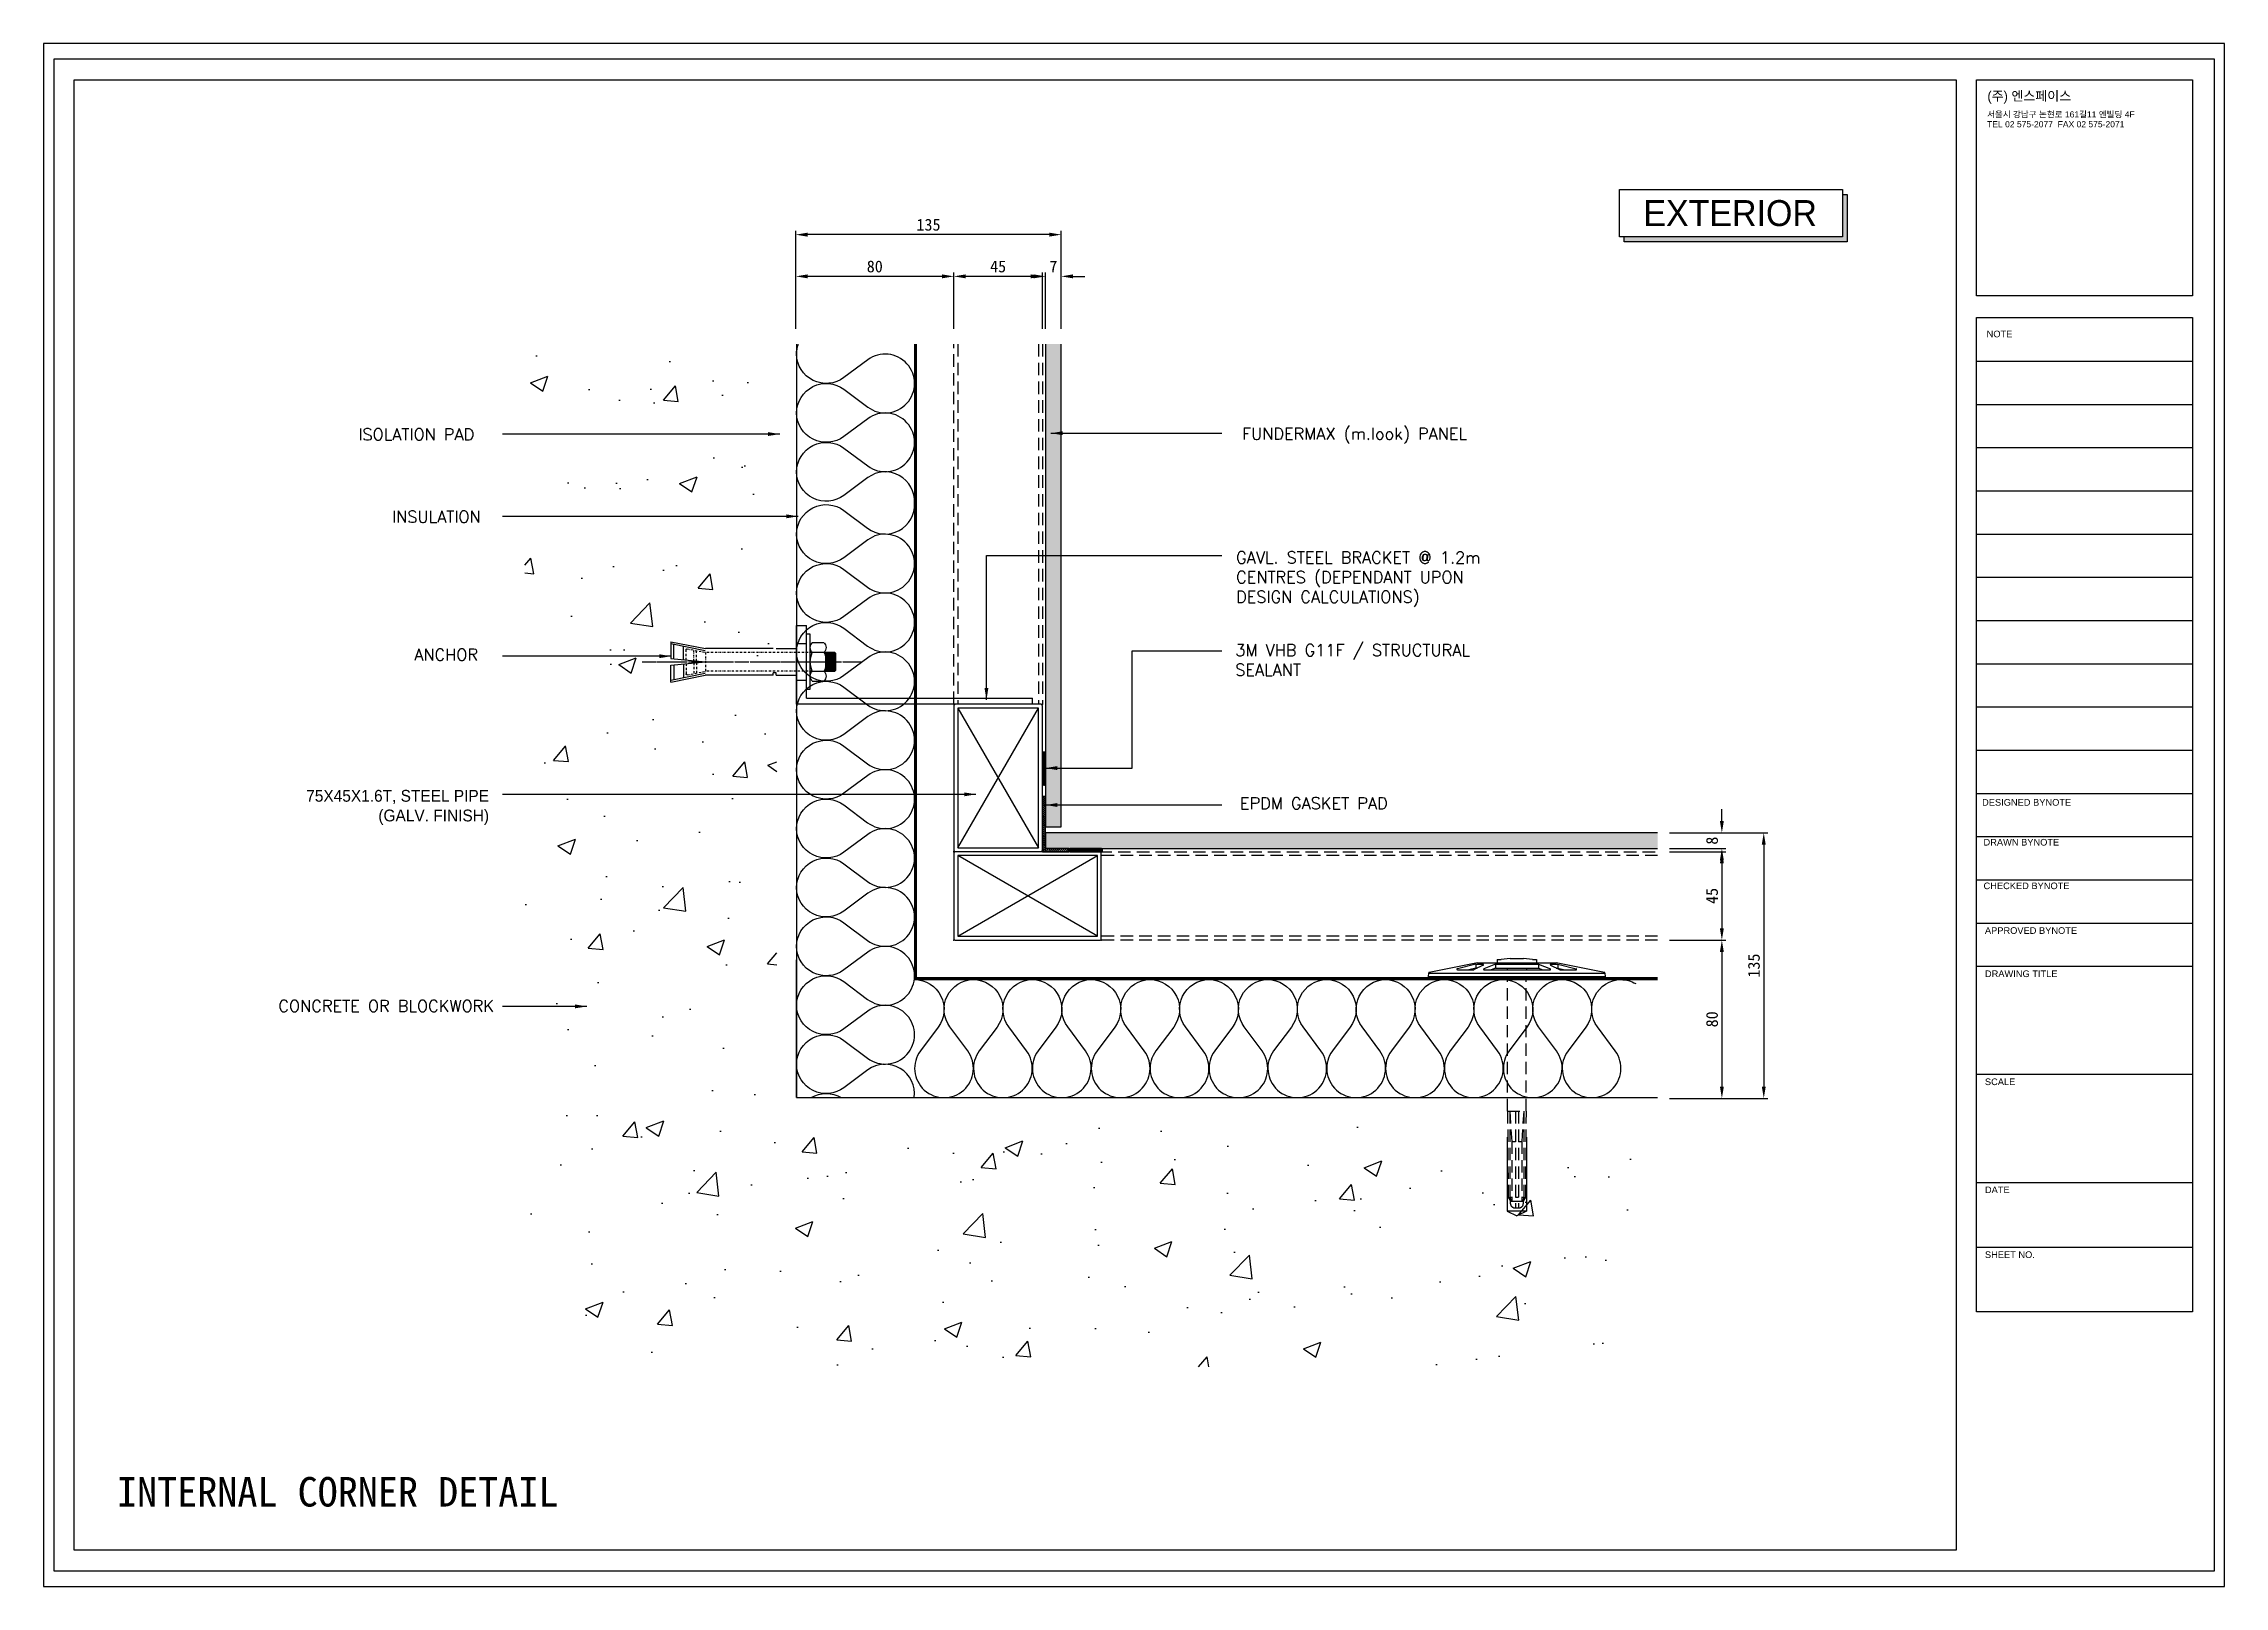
# Model space of a CAD drawing. Header units: millimetres. Extents: x 6755 to 21493, y 282 to 5565.
# Drawn here: x 19275 to 20384, y 2635 to 3419 of the extents above; entities that cross this region are included whole.
import ezdxf

# ---------------------------------------------------------------- set-up
doc = ezdxf.new("R2010")
doc.units = ezdxf.units.MM
doc.header["$MEASUREMENT"] = 0
for name, pattern in [('CENTER', [7.75, 7.25, -0.25, 0, -0.25]), ('DASHDOTX2', [2, 1, -0.5, 0, -0.5]), ('DASHED2', [9.525, 6.35, -3.175]), ('HIDDEN', [0.375, 0.25, -0.125])]:
    doc.linetypes.add(name, pattern=pattern)
for name, color, linetype in [('3', 3, 'Continuous'), ('Bolt', 1, 'Continuous'), ('BREATHER', 150, 'Continuous'), ('DIM', 1, 'Continuous'), ('Dims', 1, 'Continuous'), ('Dämmstoff Miwo', 6, 'Continuous'), ('INSULATION', 2, 'Continuous'), ('Pressings', 3, 'Continuous'), ('Structure', 6, 'Continuous')]:
    doc.layers.add(name, color=color, linetype=linetype)
for name, color, linetype, true_color in [('4', 4, 'Continuous', 0x00ffff), ('Components', 7, 'Continuous', 0x000000), ('nt', 7, 'Continuous', 0x994c00), ('TE 07', 7, 'Continuous', 0x000000), ('TEXT', 2, 'Continuous', 0xffff00)]:
    doc.layers.add(name, color=color, linetype=linetype, true_color=true_color)
doc.styles.add('Arial', font='arial.ttf')
doc.styles.add('HY울릉도L', font='Dotum.ttf')
doc.styles.add('style1', font='simplex.shx')
doc.dimstyles.new('Telling', dxfattribs={"dimscale": 2, "dimtxt": 3, "dimasz": 3, "dimexe": 1, "dimexo": 3, "dimgap": 1, "dimtad": 1, "dimdec": 1, "dimrnd": 1, "dimdsep": 46, "dimtxsty": 'Standard', "dimcen": 3, "dimclrd": 1, "dimclre": 1, "dimclrt": 2, "dimadec": 0, "dimazin": 0, "dimtfac": 1, "dimtdec": 1, "dimtofl": 0, "dimtmove": 0, "dimatfit": 0, "dimfxl": 1, "dimtolj": 1, "dimtzin": 0, "dimlwe": -1, "dimarcsym": 0})

msp = doc.modelspace()

# ---------------------------------------------------------------- texts
at = {"layer": 'TEXT', "color": 7, "style": 'HY울릉도L'}
msp.add_text('EXTERIOR', height=13.2001, dxfattribs=at).set_placement((20088.461, 3325.858))
at = {"layer": 'TEXT'}
msp.add_text('INTERNAL CORNER DETAIL', height=15, dxfattribs=at).set_placement((19312.394, 2675.068))
at = {"layer": 'TEXT', "char_height": 6, "style": 'style1'}
for s, insert, width, attachment_point in [('ISOLATION PAD', (19435.134, 3222.978), 1.818989403545856e-12, 1), ('FUNDERMAX (m.look) PANEL', (19884.413, 3223.332), 153.91383, 1), ('INSULATION', (19452.317, 3181.122), 63.01319, 1), ('\\pxql;GAVL. STEEL BRACKET @ 1.2m CENTRES (DEPENDANT UPON DESIGN CALCULATIONS)', (19881.412, 3160.407), 147.63272, 1), ('ANCHOR', (19463.572, 3111.032), 1.818989403545856e-12, 1), ('3M VHB G11F / STRUCTURAL SEALANT', (19880.992, 3113.347), 147.63272, 1), ('{\\fHY울릉도L|b0|i0|c129|p18;75X45X1.6T, STEEL PIPE\\P(GALV. FINISH)}', (19501.557, 3039.298), 168.52677, 3), ('EPDM GASKET PAD ', (19883.38, 3035.487), 147.63272, 1), ('\\pxqr;CONCRETE OR BLOCKWORK', (19329.611, 2932.488), 174.41524, 1)]:
    msp.add_mtext(s, dxfattribs=dict(at, insert=insert, width=width, attachment_point=attachment_point))

# ---------------------------------------------------------------- blocks, each defined once
blk = doc.blocks.new('AL-TEMPLATE')
at = {"color": 9, "true_color": 0xc0c0c0}
for p, q in [((2716.82, 1392.97), (2800.02, 1392.97)), ((2716.82, 1376.33), (2800.02, 1376.33)), ((2716.82, 1359.69), (2800.02, 1359.69)), ((2716.82, 1343.05), (2800.02, 1343.05)), ((2716.82, 1326.41), (2800.02, 1326.41)), ((2716.82, 1309.77), (2800.02, 1309.77)), ((2716.82, 1293.13), (2800.02, 1293.13)), ((2716.82, 1276.49), (2800.02, 1276.49)), ((2716.82, 1259.85), (2800.02, 1259.85)), ((2716.82, 1243.21), (2800.02, 1243.21)), ((2716.82, 1209.93), (2800.02, 1209.93)), ((2716.82, 1193.29), (2800.02, 1193.29)), ((2716.82, 1176.65), (2800.02, 1176.65)), ((2716.82, 1118.41), (2800.02, 1118.41)), ((2716.82, 1076.81), (2800.02, 1076.81)), ((2716.82, 1051.85), (2800.02, 1051.85))]:
    blk.add_line(p, q, dxfattribs=at)
for points in [[(1976.34, 1509.45), (2808.34, 1509.45), (2808.34, 927.05), (1976.34, 927.05)], [(2716.82, 1501.32), (2800.02, 1501.32), (2800.02, 1418.12), (2716.82, 1418.12)], [(2716.82, 1409.8), (2800.02, 1409.8), (2800.02, 1026.89), (2716.82, 1026.89)]]:
    blk.add_lwpolyline(points, close=True, dxfattribs=at)
for points in [[(2716.82, 1226.57), (2800.02, 1226.57)], [(2716.82, 1160.01), (2800.02, 1160.01)]]:
    blk.add_lwpolyline(points, dxfattribs=at)
at = {"layer": 'nt', "color": 254, "linetype": 'Continuous', "true_color": 0xd6d6d6}
blk.add_lwpolyline([(1972.34, 1515.25), (1972.34, 921.25), (2812.34, 921.25), (2812.34, 1515.25)], close=True, dxfattribs=at)
at = {"layer": 'TE 07'}
blk.add_lwpolyline([(1984.07, 1501.32), (2709.08, 1501.32), (2709.08, 935.18), (1984.07, 935.18)], close=True, dxfattribs=at)
at = {"color": 150, "true_color": 0x007fff, "insert": (2721.06, 1496.93), "char_height": 3.6698, "width": 35.1369, "attachment_point": 1, "line_spacing_factor": 0.963855}
blk.add_mtext('\\fExpo M;(주) 엔스페이스', dxfattribs=at)
at = {"color": 7, "true_color": 0xffffff, "insert": (2720.94, 1489.17), "char_height": 2.3487, "width": 61.8214, "attachment_point": 1, "line_spacing_factor": 0.963855, "style": 'Arial'}
blk.add_mtext('\\fArial;서울시 강남구 논현로 161길11 엔빌딩 4F\\PTEL 02 575-2077  FAX 02 575-2071', dxfattribs=at)
at = {"color": 9, "true_color": 0xc0c0c0, "char_height": 2.5559, "attachment_point": 1, "line_spacing_factor": 0.963855}
for s, insert, width in [('\\fArial;NOTE', (2720.76, 1404.73), 11.9173), ('\\fArial;DESIGNED BYNOTE', (2719.01, 1224.39), 36.0906), ('\\fArial;DRAWN BYNOTE', (2719.56, 1209.04), 30.9788), ('\\fArial;CHECKED BYNOTE', (2719.56, 1192.25), 35.0282), ('\\fArial;APPROVED BYNOTE', (2720.1, 1175.04), 37.5533), ('\\fArial;DRAWING TITLE', (2720.1, 1158.4), 29.8086), ('\\fArial;SCALE', (2720.1, 1116.8), 13.8111), ('\\fArial;DATE', (2720.1, 1075.2), 11.517), ('\\fArial;SHEET NO.', (2720.1, 1050.24), 21.1247)]:
    blk.add_mtext(s, dxfattribs=dict(at, insert=insert, width=width))
blk = doc.blocks.new('Insulation Anchor')
at = {"layer": 'Components'}
for p, q in [((23834.6, 1327.2), (23832.3, 1322.3)), ((23834.6, 1317.3), (23832.3, 1322.3)), ((23834.6, 1317.3), (23834.6, 1327.2)), ((23872.3, 1327.2), (23834.6, 1327.2)), ((23872.3, 1317.3), (23834.6, 1317.3))]:
    blk.add_line(p, q, dxfattribs=at)
for points in [[(23953.9, 1367.3), (23952.3, 1366.3)], [(23952.3, 1366.3), (23952.3, 1278.3)], [(23953.9, 1367.3), (23953.9, 1277.3)], [(23955.6, 1367.2), (23953.9, 1367.3)], [(23955.6, 1367.2), (23955.6, 1277.5)], [(23955.9, 1366.9), (23955.9, 1366.9), (23955.9, 1366.9), (23955.9, 1367), (23955.8, 1367), (23955.8, 1367.1), (23955.7, 1367.1), (23955.6, 1367.2)], [(23960.9, 1342.3), (23955.9, 1366.9)], [(23957.8, 1352.5), (23957.8, 1352.5), (23957.8, 1352.6), (23957.8, 1352.7), (23957.7, 1352.7), (23957.6, 1352.7), (23957.6, 1352.7), (23957.5, 1352.7), (23957.4, 1352.6), (23957.3, 1352.5), (23957.3, 1352.5)], [(23957.3, 1352.5), (23957.3, 1344.1)], [(23958.2, 1343.1), (23957.3, 1346.6)], [(23957.3, 1344.1), (23957.4, 1343.9)], [(23959.7, 1339.4), (23957.4, 1343.9)], [(23960.1, 1343.1), (23957.8, 1352.5)], [(23958.2, 1343.1), (23958.2, 1342.4)], [(23960.1, 1343.1), (23958.2, 1343.1)], [(23960.1, 1343.1), (23960.1, 1339.5)], [(23960.9, 1342.3), (23960.9, 1302.3)], [(23957.8, 1339), (23957.8, 1339), (23957.8, 1339.1), (23957.7, 1339.1), (23957.7, 1339.2), (23957.6, 1339.2), (23957.6, 1339.2), (23957.5, 1339.2), (23957.5, 1339.1), (23957.4, 1339.1), (23957.4, 1339), (23957.3, 1339), (23957.3, 1339), (23957.3, 1338.9)], [(23957.3, 1338.9), (23957.3, 1305.3)], [(23960.1, 1333.1), (23958.2, 1333.1), (23957.3, 1335.3)], [(23960.1, 1333.1), (23957.8, 1339)], [(23958.2, 1333.1), (23958.2, 1311.2)], [(23959.7, 1339.4), (23959.7, 1339.4), (23959.7, 1339.3), (23959.8, 1339.3), (23959.8, 1339.3), (23959.9, 1339.3), (23960, 1339.3), (23960, 1339.3), (23960, 1339.3), (23960, 1339.4), (23960.1, 1339.4), (23960.1, 1339.5), (23960.1, 1339.5)], [(23960.1, 1333.1), (23960.1, 1311.2)], [(23962.6, 1332.3), (23960.9, 1332.3)], [(23962.6, 1332.3), (23962.6, 1330.3)], [(23958.2, 1327.2), (23957.3, 1327.2)], [(23963.1, 1325.6), (23962.6, 1330.3)], [(23963.1, 1325.6), (23963.1, 1318.9)], [(23958.2, 1317.4), (23957.3, 1317.4)], [(23960.1, 1311.2), (23958.2, 1311.2), (23957.3, 1309)], [(23960.1, 1311.2), (23957.8, 1305.2)], [(23962.6, 1312.3), (23960.9, 1312.3)], [(23962.6, 1314.3), (23963.1, 1318.9)], [(23962.6, 1314.3), (23962.6, 1312.3)], [(23955.9, 1277.7), (23960.9, 1302.3)], [(23957.3, 1305.3), (23957.3, 1305.2), (23957.4, 1305.2), (23957.4, 1305.1), (23957.5, 1305.1), (23957.5, 1305.1), (23957.6, 1305.1), (23957.6, 1305.1), (23957.7, 1305.1), (23957.7, 1305.1), (23957.8, 1305.1), (23957.8, 1305.2)], [(23960.1, 1301.4), (23958.2, 1301.4), (23957.3, 1297.9)], [(23957.4, 1300.6), (23957.3, 1300.4)], [(23957.3, 1300.4), (23957.3, 1292.2)], [(23959.7, 1305.1), (23957.4, 1300.6)], [(23960.1, 1301.4), (23957.8, 1292.1)], [(23958.2, 1302.3), (23958.2, 1301.4)], [(23960.1, 1305), (23960.1, 1305.1), (23960.1, 1305.1), (23960, 1305.2), (23960, 1305.2), (23960, 1305.3), (23959.9, 1305.3), (23959.8, 1305.3), (23959.8, 1305.2), (23959.7, 1305.2), (23959.7, 1305.2), (23959.7, 1305.1)], [(23960.1, 1305), (23960.1, 1301.4)], [(23957.3, 1292.2), (23957.3, 1292.1), (23957.3, 1292), (23957.4, 1292), (23957.4, 1291.9), (23957.5, 1291.9), (23957.5, 1291.9), (23957.6, 1291.9), (23957.6, 1291.9), (23957.7, 1291.9), (23957.7, 1291.9), (23957.8, 1291.9), (23957.8, 1292), (23957.8, 1292), (23957.8, 1292.1)], [(23955.6, 1277.5), (23953.9, 1277.3), (23952.3, 1278.3)], [(23955.6, 1277.5), (23955.7, 1277.5), (23955.8, 1277.5), (23955.8, 1277.5), (23955.9, 1277.5), (23955.9, 1277.6), (23955.9, 1277.6), (23955.9, 1277.7)]]:
    blk.add_lwpolyline(points, dxfattribs=at)
at = {"layer": 'Components', "linetype": 'HIDDEN', "ltscale": 25}
for points in [[(23838.4, 1325.6), (23838.3, 1325.5), (23838.2, 1325.5), (23838.1, 1325.5), (23838, 1325.5), (23837.9, 1325.5), (23837.8, 1325.4), (23837.7, 1325.4), (23837.6, 1325.3), (23837.5, 1325.3), (23837.4, 1325.3), (23837.3, 1325.2), (23837.3, 1325.2), (23837.2, 1325.1), (23837.1, 1325.1), (23837.1, 1325), (23837, 1324.9), (23836.9, 1324.9), (23836.8, 1324.8), (23836.8, 1324.7), (23836.7, 1324.6), (23836.7, 1324.6), (23836.6, 1324.5), (23836.6, 1324.4), (23836.6, 1324.3), (23836.5, 1324.2), (23836.5, 1324.1), (23836.4, 1324), (23836.4, 1323.9), (23836.4, 1323.9), (23836.4, 1323.7), (23836.3, 1323.7), (23836.3, 1323.5)], [(23836.3, 1321), (23836.3, 1320.9), (23836.4, 1320.8), (23836.4, 1320.8), (23836.4, 1320.6), (23836.4, 1320.5), (23836.5, 1320.5), (23836.5, 1320.3), (23836.6, 1320.3), (23836.6, 1320.2), (23836.6, 1320), (23836.7, 1320), (23836.7, 1319.9), (23836.8, 1319.8), (23836.8, 1319.8), (23836.9, 1319.7), (23837, 1319.6), (23837.1, 1319.6), (23837.1, 1319.5), (23837.2, 1319.4), (23837.3, 1319.3), (23837.3, 1319.3), (23837.4, 1319.3), (23837.5, 1319.2), (23837.6, 1319.2), (23837.7, 1319.1), (23837.8, 1319.1), (23837.9, 1319.1), (23838, 1319.1), (23838.1, 1319.1), (23838.2, 1319.1), (23838.3, 1319.1), (23838.4, 1319.1)], [(23836.4, 1323.5), (23836.4, 1321)], [(23885.5, 1323), (23836.4, 1323)], [(23885.5, 1321.5), (23836.4, 1321.5)], [(23839.8, 1325.6), (23838.4, 1325.6)], [(23841.8, 1326.7), (23839.8, 1325.5)], [(23841.8, 1325.8), (23839.8, 1325.2)], [(23839.8, 1325.5), (23839.8, 1319.1)], [(23870, 1324.9), (23839.8, 1324.9)], [(23870, 1319.8), (23839.8, 1319.8)], [(23885.5, 1327), (23841.8, 1326.7)], [(23841.8, 1326.7), (23841.8, 1326.7)], [(23885.5, 1325.8), (23841.8, 1325.8)], [(23841.8, 1325.8), (23841.8, 1324.9)], [(23841.8, 1323), (23841.8, 1321.5)], [(23841.8, 1319.8), (23841.8, 1318.7)], [(23885.5, 1325.8), (23870, 1324.9)], [(23870, 1324.9), (23870, 1323)], [(23870, 1321.5), (23870, 1319.8)], [(23885.5, 1318.7), (23870, 1319.8)], [(23885.5, 1327), (23952.3, 1327)], [(23885.5, 1327), (23885.5, 1317.5)], [(23839.8, 1319.1), (23838.4, 1319.1)], [(23841.8, 1318.7), (23839.8, 1319.3)], [(23841.8, 1317.9), (23839.8, 1319.1)], [(23885.5, 1318.7), (23841.8, 1318.7)], [(23885.5, 1317.6), (23841.8, 1317.9)], [(23841.8, 1317.9), (23841.8, 1317.9)], [(23885.5, 1317.6), (23952.3, 1317.6)]]:
    blk.add_lwpolyline(points, dxfattribs=at)
blk = doc.blocks.new('al-anchor')
at = {"layer": 'Bolt', "linetype": 'CENTER'}
blk.add_line((450.1, 842.4), (450.1, 731), dxfattribs=at)
at = {"layer": 'Bolt'}
for p, q in [((439.9, 827.7), (443.4, 810.2)), ((439.9, 827.7), (448.5, 827.7)), ((440.8, 827.7), (444.3, 810.3)), ((448.6, 826.2), (441.2, 826.2)), ((449.1, 821.3), (442.1, 821.3)), ((448.5, 827.7), (450.1, 810.2)), ((451.8, 827.7), (450.1, 810.2)), ((451.2, 821.3), (458.2, 821.3)), ((451.7, 826.2), (459.1, 826.2)), ((460.4, 827.7), (451.8, 827.7)), ((459.4, 827.7), (455.9, 810.3)), ((460.4, 827.7), (456.9, 810.3)), ((443.4, 775.8), (443.4, 810.2)), ((456.9, 775.8), (456.9, 810.3)), ((443.4, 774.2), (443.4, 763.9)), ((455.7, 774.2), (455.7, 775.8)), ((456.9, 775.8), (455.7, 775.8)), ((456.9, 774.2), (455.7, 774.2)), ((456.9, 774.2), (456.9, 763.9)), ((440.4, 749.9), (440.4, 755.9)), ((440.9, 763.9), (440.9, 758.9)), ((459.4, 763.9), (440.9, 763.9)), ((445.4, 744.4), (445.4, 755.9)), ((454.9, 755.9), (454.9, 744.4)), ((459.4, 763.9), (459.4, 758.9)), ((459.9, 755.9), (459.9, 749.9)), ((454.9, 748.9), (445.4, 748.9)), ((454.9, 748.4), (445.4, 748.4)), ((454.9, 747.9), (445.4, 747.9)), ((454.9, 747.4), (445.4, 747.4)), ((454.9, 746.9), (445.4, 746.9)), ((454.9, 746.4), (445.4, 746.4)), ((454.9, 745.9), (445.4, 745.9)), ((454.9, 745.4), (445.4, 745.4)), ((454.9, 744.9), (445.4, 744.9)), ((454.9, 744.4), (445.4, 744.4)), ((445.4, 744.4), (445.9, 743.9)), ((454.4, 743.9), (445.9, 743.9)), ((454.4, 743.9), (454.9, 744.4))]:
    blk.add_line(p, q, dxfattribs=at)
at = {"layer": 'Bolt', "linetype": 'DASHDOTX2'}
for p, q in [((443.5, 819.5), (445.3, 810.3)), ((449.2, 820), (444, 820)), ((449.6, 816.1), (444.1, 816.1)), ((449.7, 814.8), (444.4, 814.8)), ((445.4, 755.9), (445.4, 810.2)), ((445.4, 810.2), (454.9, 810.2)), ((450.6, 814.8), (455.9, 814.8)), ((450.7, 816.1), (456.1, 816.1)), ((451.1, 820), (456.3, 820)), ((454.9, 755.9), (454.9, 810.2)), ((456.8, 819.5), (455, 810.3))]:
    blk.add_line(p, q, dxfattribs=at)
at = {"layer": 'Bolt'}
blk.add_lwpolyline([(436, 758.9), (464, 758.9), (464, 756.9), (436, 756.9)], close=True, dxfattribs=at)
at = {"layer": 'Bolt', "linetype": 'DASHDOTX2'}
for centre, start, end in [((444, 819.5), 91.5299, 176.3045), ((456.3, 819.5), 3.6955, 88.4701)]:
    blk.add_arc(centre, 0.513, start, end, dxfattribs=at)
at = {"layer": 'Bolt'}
for centre, radius, start, end in [((442.9, 753.3), 3.58, 45.683, 134.317), ((450.1, 745.3), 11.6, 65.7903, 114.2097), ((457.4, 753.3), 3.58, 45.683, 134.317), ((442.9, 752.4), 3.58, 225.683, 314.317), ((450.1, 760.4), 11.6, 245.7903, 294.2097), ((457.4, 752.4), 3.58, 225.683, 314.317)]:
    blk.add_arc(centre, radius, start, end, dxfattribs=at)
blk = doc.blocks.new('75-45_pipe')
at = {"layer": '3', "color": 4}
for p, q in [((-3668.1, 5689.5), (-3739.1, 5648.5)), ((-3739.1, 5689.5), (-3668.1, 5648.5))]:
    blk.add_line(p, q, dxfattribs=at)
blk.add_lwpolyline([(-3740.1, 5646.5), (-3667.1, 5646.5, 0.414214), (-3666.1, 5647.5), (-3666.1, 5690.5, 0.414214), (-3667.1, 5691.5), (-3740.1, 5691.5, 0.414214), (-3741.1, 5690.5), (-3741.1, 5647.5, 0.414214)], format="xyb", close=True, dxfattribs=at)
blk.add_lwpolyline([(-3739.1, 5648.5), (-3668.1, 5648.5), (-3668.1, 5689.5), (-3739.1, 5689.5)], close=True, dxfattribs=at)
at = {"layer": 'DIM'}
for p in [(-3741.1, 5691.5), (-3666.1, 5691.5), (-3741.1, 5646.5), (-3666.1, 5646.5)]:
    blk.add_point(p, dxfattribs=at)
blk = doc.blocks.new('AL-BRACKET')
at = {"layer": 'Pressings'}
for p, q in [((-5145.6, 4124.6), (-5185.6, 4124.6)), ((-5185.6, 4124.6), (-5185.6, 4119.6)), ((-5148.6, 4119.6), (-5185.6, 4119.6)), ((-5148.6, 4119.6), (-5148.6, 4004.6)), ((-5145.6, 4004.6), (-5145.6, 4124.6)), ((-5145.6, 4004.6), (-5148.6, 4004.6))]:
    blk.add_line(p, q, dxfattribs=at)
blk = doc.blocks.new('*D172')
at = {"layer": 'Defpoints', "color": 0, "transparency": 16777216}
for p in [(19784.5, 3300.3), (19784.5, 3267.6), (19792.5, 3267.6)]:
    blk.add_point(p, dxfattribs=at)
at = {"layer": 'Dims', "color": 1, "lineweight": -2, "transparency": 16777216}
for p, q in [((19778.5, 3300.3), (19772.5, 3300.3)), ((19798.5, 3300.3), (19804.5, 3300.3))]:
    blk.add_line(p, q, dxfattribs=at)
at = {"layer": 'Dims', "color": 1, "transparency": 16777216}
for p, q in [((19784.5, 3273.6), (19784.5, 3302.3)), ((19792.5, 3273.6), (19792.5, 3302.3))]:
    blk.add_line(p, q, dxfattribs=at)
for points in [[(19778.5, 3301.3), (19778.5, 3299.3), (19784.5, 3300.3)], [(19798.5, 3301.3), (19798.5, 3299.3), (19792.5, 3300.3)]]:
    blk.add_solid(points, dxfattribs=at)
at = {"layer": 'Dims', "color": 2, "transparency": 16777216, "insert": (19788.5, 3305.3), "char_height": 6, "attachment_point": 5}
blk.add_mtext('\\A1;7', dxfattribs=at)
blk = doc.blocks.new('*D173')
at = {"layer": 'Defpoints', "color": 0, "transparency": 16777216}
for p in [(19737.9, 3300.3), (19737.9, 3267.6), (19782.9, 3267.6)]:
    blk.add_point(p, dxfattribs=at)
at = {"layer": 'Dims', "color": 1, "transparency": 16777216}
for p, q in [((19737.9, 3273.6), (19737.9, 3302.3)), ((19782.9, 3273.6), (19782.9, 3302.3))]:
    blk.add_line(p, q, dxfattribs=at)
at = {"layer": 'Dims', "color": 1, "lineweight": -2, "transparency": 16777216}
blk.add_line((19776.9, 3300.3), (19743.9, 3300.3), dxfattribs=at)
at = {"layer": 'Dims', "color": 1, "transparency": 16777216}
for points in [[(19743.9, 3301.3), (19743.9, 3299.3), (19737.9, 3300.3)], [(19776.9, 3301.3), (19776.9, 3299.3), (19782.9, 3300.3)]]:
    blk.add_solid(points, dxfattribs=at)
at = {"layer": 'Dims', "color": 2, "transparency": 16777216, "insert": (19760.4, 3305.3), "char_height": 6, "attachment_point": 5}
blk.add_mtext('\\A1;45', dxfattribs=at)
blk = doc.blocks.new('*D174')
at = {"layer": 'Defpoints', "color": 0, "transparency": 16777216}
for p in [(19657.5, 3300.3), (19657.5, 3268.2), (19737.9, 3268.2)]:
    blk.add_point(p, dxfattribs=at)
at = {"layer": 'Dims', "color": 1, "transparency": 16777216}
for p, q in [((19657.5, 3274.2), (19657.5, 3302.3)), ((19737.9, 3274.2), (19737.9, 3302.3))]:
    blk.add_line(p, q, dxfattribs=at)
at = {"layer": 'Dims', "color": 1, "lineweight": -2, "transparency": 16777216}
blk.add_line((19731.9, 3300.3), (19663.5, 3300.3), dxfattribs=at)
at = {"layer": 'Dims', "color": 1, "transparency": 16777216}
for points in [[(19663.5, 3301.3), (19663.5, 3299.3), (19657.5, 3300.3)], [(19731.9, 3301.3), (19731.9, 3299.3), (19737.9, 3300.3)]]:
    blk.add_solid(points, dxfattribs=at)
at = {"layer": 'Dims', "color": 2, "transparency": 16777216, "insert": (19697.7, 3305.3), "char_height": 6, "attachment_point": 5}
blk.add_mtext('\\A1;80', dxfattribs=at)
blk = doc.blocks.new('*D175')
at = {"layer": 'Defpoints', "color": 0, "transparency": 16777216}
for p in [(19657.5, 3321.5), (19657.5, 3267.6), (19792.5, 3267.6)]:
    blk.add_point(p, dxfattribs=at)
at = {"layer": 'Dims', "color": 1, "transparency": 16777216}
for p, q in [((19657.5, 3273.6), (19657.5, 3323.5)), ((19792.5, 3273.6), (19792.5, 3323.5))]:
    blk.add_line(p, q, dxfattribs=at)
at = {"layer": 'Dims', "color": 1, "lineweight": -2, "transparency": 16777216}
blk.add_line((19786.5, 3321.5), (19663.5, 3321.5), dxfattribs=at)
at = {"layer": 'Dims', "color": 1, "transparency": 16777216}
for points in [[(19663.5, 3322.5), (19663.5, 3320.5), (19657.5, 3321.5)], [(19786.5, 3322.5), (19786.5, 3320.5), (19792.5, 3321.5)]]:
    blk.add_solid(points, dxfattribs=at)
at = {"layer": 'Dims', "color": 2, "transparency": 16777216, "insert": (19725, 3326.5), "char_height": 6, "attachment_point": 5}
blk.add_mtext('\\A1;135', dxfattribs=at)
blk = doc.blocks.new('*D176')
at = {"layer": 'Defpoints', "color": 0, "transparency": 16777216}
for p in [(20095.7, 3017.5), (20095.7, 3009.5), (20128.4, 3009.5)]:
    blk.add_point(p, dxfattribs=at)
at = {"layer": 'Dims', "color": 1, "lineweight": -2, "transparency": 16777216}
for p, q in [((20128.4, 3023.5), (20128.4, 3029.5)), ((20128.4, 3003.5), (20128.4, 2997.5))]:
    blk.add_line(p, q, dxfattribs=at)
at = {"layer": 'Dims', "color": 1, "transparency": 16777216}
for p, q in [((20101.7, 3017.5), (20130.4, 3017.5)), ((20101.7, 3009.5), (20130.4, 3009.5))]:
    blk.add_line(p, q, dxfattribs=at)
for points in [[(20127.4, 3023.5), (20129.4, 3023.5), (20128.4, 3017.5)], [(20127.4, 3003.5), (20129.4, 3003.5), (20128.4, 3009.5)]]:
    blk.add_solid(points, dxfattribs=at)
at = {"layer": 'Dims', "color": 2, "transparency": 16777216, "insert": (20123.4, 3013.5), "char_height": 6, "attachment_point": 5, "rotation": 90}
blk.add_mtext('\\A1;8', dxfattribs=at)
blk = doc.blocks.new('*D177')
at = {"layer": 'Defpoints', "color": 0, "transparency": 16777216}
for p in [(20095.7, 3007.9), (20095.7, 2962.9), (20128.4, 2962.9)]:
    blk.add_point(p, dxfattribs=at)
at = {"layer": 'Dims', "color": 1, "transparency": 16777216}
for p, q in [((20101.7, 3007.9), (20130.4, 3007.9)), ((20101.7, 2962.9), (20130.4, 2962.9))]:
    blk.add_line(p, q, dxfattribs=at)
at = {"layer": 'Dims', "color": 1, "lineweight": -2, "transparency": 16777216}
blk.add_line((20128.4, 3001.9), (20128.4, 2968.9), dxfattribs=at)
at = {"layer": 'Dims', "color": 1, "transparency": 16777216}
for points in [[(20127.4, 3001.9), (20129.4, 3001.9), (20128.4, 3007.9)], [(20127.4, 2968.9), (20129.4, 2968.9), (20128.4, 2962.9)]]:
    blk.add_solid(points, dxfattribs=at)
at = {"layer": 'Dims', "color": 2, "transparency": 16777216, "insert": (20123.4, 2985.4), "char_height": 6, "attachment_point": 5, "rotation": 90}
blk.add_mtext('\\A1;45', dxfattribs=at)
blk = doc.blocks.new('*D178')
at = {"layer": 'Defpoints', "color": 0, "transparency": 16777216}
for p in [(20096.3, 2962.9), (20096.3, 2882.5), (20128.4, 2882.5)]:
    blk.add_point(p, dxfattribs=at)
at = {"layer": 'Dims', "color": 1, "transparency": 16777216}
for p, q in [((20102.3, 2962.9), (20130.4, 2962.9)), ((20102.3, 2882.5), (20130.4, 2882.5))]:
    blk.add_line(p, q, dxfattribs=at)
at = {"layer": 'Dims', "color": 1, "lineweight": -2, "transparency": 16777216}
blk.add_line((20128.4, 2956.9), (20128.4, 2888.5), dxfattribs=at)
at = {"layer": 'Dims', "color": 1, "transparency": 16777216}
for points in [[(20127.4, 2956.9), (20129.4, 2956.9), (20128.4, 2962.9)], [(20127.4, 2888.5), (20129.4, 2888.5), (20128.4, 2882.5)]]:
    blk.add_solid(points, dxfattribs=at)
at = {"layer": 'Dims', "color": 2, "transparency": 16777216, "insert": (20123.4, 2922.7), "char_height": 6, "attachment_point": 5, "rotation": 90}
blk.add_mtext('\\A1;80', dxfattribs=at)
blk = doc.blocks.new('*D179')
at = {"layer": 'Defpoints', "color": 0, "transparency": 16777216}
for p in [(20095.7, 3017.5), (20095.7, 2882.5), (20149.7, 2882.5)]:
    blk.add_point(p, dxfattribs=at)
at = {"layer": 'Dims', "color": 1, "transparency": 16777216}
for p, q in [((20101.7, 3017.5), (20151.7, 3017.5)), ((20101.7, 2882.5), (20151.7, 2882.5))]:
    blk.add_line(p, q, dxfattribs=at)
at = {"layer": 'Dims', "color": 1, "lineweight": -2, "transparency": 16777216}
blk.add_line((20149.7, 3011.5), (20149.7, 2888.5), dxfattribs=at)
at = {"layer": 'Dims', "color": 1, "transparency": 16777216}
for points in [[(20148.7, 3011.5), (20150.7, 3011.5), (20149.7, 3017.5)], [(20148.7, 2888.5), (20150.7, 2888.5), (20149.7, 2882.5)]]:
    blk.add_solid(points, dxfattribs=at)
at = {"layer": 'Dims', "color": 2, "transparency": 16777216, "insert": (20144.7, 2950), "char_height": 6, "attachment_point": 5, "rotation": 90}
blk.add_mtext('\\A1;135', dxfattribs=at)

# ---------------------------------------------------------------- dimensions: what is measured, and where the dimension line sits
at = {"layer": 'Dims'}
for base, p1, p2, angle, picture, middle in [((19657.499, 3321.506), (19792.499, 3267.552), (19657.499, 3267.552), 180, '*D175', (19724.999, 3326.506)), ((19657.499, 3300.291), (19737.899, 3268.177), (19657.499, 3268.177), 180, '*D174', (19697.699, 3305.291)), ((19737.899, 3300.291), (19782.899, 3267.552), (19737.899, 3267.552), 180, '*D173', (19760.399, 3305.291)), ((20149.653, 2882.486), (20095.699, 3017.486), (20095.699, 2882.486), 270, '*D179', (20144.653, 2949.986)), ((20128.439, 2962.886), (20095.699, 3007.886), (20095.699, 2962.886), 270, '*D177', (20123.439, 2985.386)), ((20128.439, 2882.486), (20096.324, 2962.886), (20096.324, 2882.486), 270, '*D178', (20123.439, 2922.686))]:
    dim = msp.add_linear_dim(base=base, p1=p1, p2=p2, angle=angle, dimstyle='Telling', dxfattribs=at)
    dim.commit()
    dim.dimension.update_dxf_attribs({"geometry": picture, "text_midpoint": middle})
dim = msp.add_linear_dim(base=(19784.499, 3300.291), p1=(19792.499, 3267.552), p2=(19784.499, 3267.552), angle=180, text='7', dimstyle='Telling', dxfattribs=at)
dim.commit()
dim.dimension.update_dxf_attribs({"geometry": '*D172', "text_midpoint": (19788.499, 3300.291), "dimtype": 160})
dim = msp.add_linear_dim(base=(20128.439, 3009.486), p1=(20095.699, 3017.486), p2=(20095.699, 3009.486), angle=270, dimstyle='Telling', dxfattribs=at)
dim.commit()
dim.dimension.update_dxf_attribs({"geometry": '*D176', "text_midpoint": (20128.439, 3013.486), "dimtype": 160})

# ---------------------------------------------------------------- hatches: boundary and pattern name
h = msp.add_hatch()
h.set_pattern_fill('NET3', color=256, scale=0.15, angle=270, style=0)
h.set_pattern_definition([(270, (15909.4571, -2070.87683), (0.47625, -9e-17), []), (330, (15909.4571, -2070.87683), (0.238125, 0.4124446), []), (30, (15909.4571, -2070.87683), (-0.238125, 0.4124446), [])])
h.paths.add_polyline_path([(19783.399, 3058.674, 0.41421356), (19782.899, 3058.174), (19782.899, 3042.174, 0.41421356), (19783.399, 3041.674), (19783.999, 3041.674, 0.41421356), (19784.499, 3042.174), (19784.499, 3058.174, 0.41421356), (19783.999, 3058.674)])
h = msp.add_hatch()
h.set_pattern_fill('JIS_WOOD', color=256, angle=-90, style=0)
h.set_pattern_definition([(315, (15783.94244, -2099.1653), (0.5, 0.5), [])])
h.paths.add_polyline_path([(19784.499, 3007.886), (19784.499, 3035.886), (19782.899, 3035.886), (19782.899, 3007.886)])
h = msp.add_hatch()
h.set_pattern_fill('JIS_WOOD', color=256, style=0)
h.set_pattern_definition([(45, (24915.64996, -991.071), (-0.5, 0.5), [])])
h.paths.add_polyline_path([(19796.549, 3009.486), (19784.499, 3009.486), (19784.499, 3007.886), (19796.549, 3007.886)])
h = msp.add_hatch()
h.set_pattern_fill('NET3', color=256, scale=0.15, angle=180, style=0)
h.set_pattern_definition([(180, (14683.99815, 7008.44223), (-6e-17, -0.47625), []), (240, (14683.99815, 7008.44223), (0.4124446, -0.238125), []), (300, (14683.99815, 7008.44223), (0.4124446, 0.238125), [])])
h.paths.add_polyline_path([(19813.549, 3008.386, -0.41421356), (19813.049, 3007.886), (19797.049, 3007.886, -0.41421356), (19796.549, 3008.386), (19796.549, 3008.986, -0.41421356), (19797.049, 3009.486), (19813.049, 3009.486, -0.41421356), (19813.549, 3008.986)])
at = {"layer": '4'}
h = msp.add_hatch(dxfattribs=at)
h.set_pattern_fill('AR-SAND', color=30, scale=0.2, style=0)
h.set_pattern_definition([(37.5, (18179.764, -1783.409), (-0.320006, 9.788265), [0, -7.7216, 0, -8.636, 0, -8.255]), (7.5, (18179.764, -1783.409), (8.990466, 14.336502), [0, -4.1656, 0, -6.9596, 0, -2.667]), (327.5, (18173.5156, -1783.409), (15.819847, 0.028744), [0, -2.54, 0, -9.144, 0, -11.938]), (317.5, (18173.516, -1783.409), (15.27113, 4.458586), [0, -1.27, 0, -5.9944, 0, -6.858])])
h.paths.add_polyline_path([(20105.299, 3017.486), (20105.299, 3009.486)])
h.paths.add_polyline_path([(19792.499, 3265.886), (19784.499, 3265.886), (19784.499, 3020.486), (19792.499, 3020.486)])
h.paths.add_polyline_path([(20095.699, 3009.486), (20095.699, 3017.486), (19784.499, 3017.486), (19784.499, 3009.486)])
at = {"layer": 'DIM'}
msp.add_hatch(color=6, dxfattribs=at).paths.add_polyline_path([(20192.172, 3341.89), (20189.775, 3341.89), (20189.775, 3320.354), (20078.74, 3320.354), (20078.74, 3317.793), (20192.172, 3317.793)])
at = {"layer": 'Structure'}
h = msp.add_hatch(dxfattribs=at)
h.set_pattern_fill('AR-CONC', color=256, scale=0.5, style=0)
h.set_pattern_definition([(50, (18282.03, -1817.49), (91.0923, -7.9695), [9.525, -104.775]), (355, (18282.03, -1817.49), (-17.6217, 95.5284), [7.62, -83.8203]), (100.4514, (18289.62, -1818.15), (73.4706, 87.5589), [8.095, -89.0451]), (46.1842, (18282.03, -1792.09), (135.5395, -21.0212), [14.2875, -157.1625]), (96.6356, (18293.32, -1793.84), (118.702, 123.713), [12.1425, -133.5678]), (351.1842, (18282.03, -1792.09), (118.702, 123.713), [11.43, -125.73]), (21, (18294.73, -1798.44), (75.8072, -51.1326), [9.525, -104.775]), (326, (18294.73, -1798.44), (30.901, 92.094), [7.62, -83.82]), (71.4514, (18301.045, -1802.7), (106.7082, 40.9614), [8.095, -89.045]), (37.5, (18282.028, -1817.487), (1.5443, 42.27752), [0, -82.804, 0, -85.09, 0, -84.1375]), (7.5, (18282.03, -1817.487), (33.40983, 50.0903), [0, -48.514, 0, -80.899, 0, -32.0675]), (327.5, (18253.707, -1817.487), (67.7953, -2.86437), [0, -31.75, 0, -99.06, 0, -131.445]), (317.5, (18241.007, -1817.49), (74.0646, 12.71325), [0, -41.275, 0, -65.786, 0, -93.345])])
h.paths.add_polyline_path([(19519.792, 2746.044), (20095.699, 2746.044), (20095.699, 2872.886), (19647.905, 2872.886), (19647.899, 3265.886), (19519.792, 3265.886)])

# ---------------------------------------------------------------- linework, layer by layer
at = {"layer": '3', "color": 8, "linetype": 'DASHED2'}
for p, q in [((19737.899, 3082.886), (19737.899, 3265.886)), ((19739.899, 3265.886), (19739.899, 3082.886)), ((19780.899, 3265.886), (19780.899, 3082.886)), ((19782.899, 3265.886), (19782.899, 3082.886)), ((19811.899, 3007.886), (20095.699, 3007.886)), ((20095.699, 3005.886), (19812.899, 3005.886)), ((20095.699, 2964.886), (19812.899, 2964.886)), ((20095.699, 2962.886), (19812.899, 2962.886))]:
    msp.add_line(p, q, dxfattribs=at)
at = {"layer": '4', "color": 30}
for points in [[(19784.499, 3265.886), (19784.499, 3020.486), (19792.499, 3020.486), (19792.499, 3265.886)], [(20095.699, 3017.486), (19784.499, 3017.486), (19784.499, 3009.486), (20095.699, 3009.486)]]:
    msp.add_lwpolyline(points, dxfattribs=at)
at = {"layer": 'BREATHER', "linetype": 'HIDDEN', "ltscale": 25, "const_width": 1}
msp.add_lwpolyline([(19718.64, 3265.886), (19718.64, 2943.648), (20095.699, 2943.648)], dxfattribs=at)
at = {"layer": 'Components'}
for points in [[(19782.899, 3042.174), (19782.899, 3058.174, -0.41421356), (19783.399, 3058.674), (19783.999, 3058.674, -0.41421356), (19784.499, 3058.174), (19784.499, 3042.174, -0.41421356), (19783.999, 3041.674), (19783.399, 3041.674, -0.41421356), (19782.899, 3042.174)], [(19797.049, 3007.886), (19813.049, 3007.886, 0.41421356), (19813.549, 3008.386), (19813.549, 3008.986, 0.41421356), (19813.049, 3009.486), (19797.049, 3009.486, 0.41421356), (19796.549, 3008.986), (19796.549, 3008.386, 0.41421356), (19797.049, 3007.886)]]:
    msp.add_lwpolyline(points, format="xyb", dxfattribs=at)
for points in [[(19784.499, 3007.886), (19784.499, 3035.886), (19782.899, 3035.886), (19782.899, 3007.886)], [(19796.549, 3009.486), (19784.499, 3009.486), (19784.499, 3007.886), (19796.549, 3007.886)]]:
    msp.add_lwpolyline(points, close=True, dxfattribs=at)
at = {"layer": 'DIM', "color": 6}
msp.add_lwpolyline([(20076.343, 3344.451), (20189.775, 3344.451), (20189.775, 3320.354), (20076.343, 3320.354)], close=True, dxfattribs=at)
msp.add_lwpolyline([(20189.775, 3341.89), (20192.172, 3341.89), (20192.172, 3317.793), (20078.74, 3317.793), (20078.74, 3320.354)], dxfattribs=at)
at = {"layer": 'Dims'}
msp.add_line((19828.52, 3110.02), (19874.223, 3110.02), dxfattribs=at)
at = {"layer": 'Dämmstoff Miwo'}
msp.add_line((19657.899, 2882.886), (19657.899, 2952.886), dxfattribs=at)
at = {"layer": 'INSULATION'}
for p, q in [((19717.899, 3265.886), (19717.899, 2942.886)), ((19717.899, 2942.886), (20095.699, 2942.886))]:
    msp.add_line(p, q, dxfattribs=at)
for points in [[(19717.764, 2882.886, 0.66370765), (19694.113, 2896.964), (19681.995, 2887.94, -0.61124568), (19657.905, 2899.86, -0.61592552), (19682.034, 2911.905), (19694.074, 2902.878, 1.98288671), (19694.113, 2926.896), (19681.995, 2917.872, -0.61124555), (19657.905, 2929.792, -0.61592565), (19682.034, 2941.837), (19694.074, 2932.81, 1.98288671), (19694.113, 2956.827), (19681.995, 2947.803, -0.61124553), (19657.905, 2959.723, -0.61592568), (19682.034, 2971.768), (19694.074, 2962.741, 1.98288671), (19694.113, 2986.759), (19681.995, 2977.735, -0.61124574), (19657.905, 2989.655, -0.61592545), (19682.034, 3001.7), (19694.074, 2992.673, 1.98288671), (19694.113, 3016.691), (19681.995, 3007.666, -0.61124518), (19657.905, 3019.586, -0.61592604), (19682.034, 3031.632), (19694.074, 3022.605, 1.98288671), (19694.113, 3046.622), (19681.995, 3037.598, -0.61124506), (19657.905, 3049.518, -0.61592616), (19682.034, 3061.563), (19694.074, 3052.536, 1.98288671), (19694.113, 3076.554), (19681.995, 3067.53, -0.61124503), (19657.905, 3079.45, -0.61592619), (19682.034, 3091.495), (19694.074, 3082.468, 1.98288671), (19694.113, 3106.485), (19681.995, 3097.461, -0.61124525), (19657.905, 3109.381, -0.61592596), (19682.034, 3121.426), (19694.074, 3112.399, 1.98288671), (19694.113, 3136.417), (19681.995, 3127.393, -0.61124575), (19657.905, 3139.313, -0.61592544), (19682.034, 3151.358), (19694.074, 3142.331, 1.98288671), (19694.113, 3166.349), (19681.995, 3157.324, -0.61124564), (19657.905, 3169.245, -0.61592556), (19682.034, 3181.29), (19694.074, 3172.263, 0.63369107), (19717.887, 3185.007, 0.63804134), (19694.127, 3198.014), (19682.009, 3188.99, -0.61124568), (19657.919, 3200.91, -0.61592552), (19682.048, 3212.955), (19694.088, 3203.928, 1.98288671), (19694.127, 3227.946), (19682.009, 3218.922, -0.61124555), (19657.919, 3230.842, -0.61592565), (19682.048, 3242.887), (19694.088, 3233.86, 1.98288671), (19694.127, 3257.878), (19682.009, 3248.853, -0.61124553), (19657.919, 3260.773, -0.08662722), (19658.831, 3265.886)], [(19717.899, 2942.886, -0.61592616), (19729.944, 2918.757), (19720.917, 2906.717, 1.98288671), (19744.935, 2906.678), (19735.911, 2918.796, -0.61124503), (19747.831, 2942.886, -0.61592619), (19759.876, 2918.757), (19750.849, 2906.717, 1.98288671), (19774.866, 2906.678), (19765.842, 2918.796, -0.61124525), (19777.762, 2942.886, -0.61592596), (19789.807, 2918.757), (19780.78, 2906.717, 1.98288671), (19804.798, 2906.678), (19795.774, 2918.796, -0.61124575), (19807.694, 2942.886, -0.61592544), (19819.739, 2918.757), (19810.712, 2906.717, 1.98288671), (19834.73, 2906.678), (19825.706, 2918.796, -0.61124564), (19837.626, 2942.886, -0.61592565), (19849.671, 2918.757), (19840.644, 2906.717, 1.98288671), (19864.661, 2906.678), (19855.637, 2918.796, -0.61124553), (19867.557, 2942.886, -0.61592568), (19879.602, 2918.757), (19870.575, 2906.717, 1.98288671), (19894.593, 2906.678), (19885.569, 2918.796, -0.61124574), (19897.489, 2942.886, -0.61592545), (19909.534, 2918.757), (19900.507, 2906.717, 1.98288671), (19924.525, 2906.678), (19915.5, 2918.796, -0.61124518), (19927.42, 2942.886, -0.61592604), (19939.465, 2918.757), (19930.438, 2906.717, 1.98288671), (19954.456, 2906.678), (19945.432, 2918.796, -0.61124506), (19957.352, 2942.886, -0.61592616), (19969.397, 2918.757), (19960.37, 2906.717, 1.98288671), (19984.388, 2906.678), (19975.364, 2918.796, -0.61124503), (19987.284, 2942.886, -0.61592619), (19999.329, 2918.757), (19990.302, 2906.717, 1.98288671), (20014.319, 2906.678), (20005.295, 2918.796, -0.61124525), (20017.215, 2942.886, -0.61592596), (20029.26, 2918.757), (20020.233, 2906.717, 1.98288671), (20044.251, 2906.678), (20035.227, 2918.796, -0.61124575), (20047.147, 2942.886, -0.61592544), (20059.192, 2918.757), (20050.165, 2906.717, 1.98288671), (20074.183, 2906.678), (20065.158, 2918.796, -0.61124564), (20077.078, 2942.886, -0.13103483), (20084.589, 2940.853)], [(19665.347, 2882.886, -0.27239164), (19680.662, 2882.886)]]:
    msp.add_lwpolyline(points, format="xyb", dxfattribs=at)
at = {"layer": 'Structure', "linetype": 'Continuous'}
for p, q in [((19657.899, 3265.886), (19657.899, 2882.886)), ((19657.899, 2882.886), (20095.699, 2882.886))]:
    msp.add_line(p, q, dxfattribs=at)

# ---------------------------------------------------------------- block references
at = {"xscale": -1, "rotation": 90}
for name, p in [('al-anchor', (20421.775, 3554.523)), ('AL-BRACKET', (23782.516, -2062.665))]:
    msp.add_blockref(name, p, dxfattribs=at)
at = {"layer": '4', "xscale": 1.32, "yscale": 1.32, "zscale": 1.32}
msp.add_blockref('AL-TEMPLATE', (16671.612, 1418.454), dxfattribs=at)
at = {"layer": 'DIM'}
for p, rotation in [((25429.398, 6749.01), 90), ((16071.774, 8654.384), 180)]:
    msp.add_blockref('75-45_pipe', p, dxfattribs=dict(at, rotation=rotation))
at = {"layer": 'Structure', "rotation": 90}
msp.add_blockref('Insulation Anchor', (21346.424, -21009.445), dxfattribs=at)

msp.set_redraw_order([(e.dxf.handle, doc.entitydb.next_handle()) for e in msp.query("TEXT MTEXT ATTDEF DIMENSION ARC_DIMENSION")])  # texts and dimensions are drawn at this point

# ---------------------------------------------------------------- leaders
at = {"layer": 'Dims'}
for points in [[(19649.433, 3220.145), (19508.378, 3220.145)], [(19787.197, 3220.575), (19874.223, 3220.575)], [(19658.744, 3178.333), (19508.378, 3178.333)], [(19754.483, 3085.072), (19754.483, 3158.508), (19874.223, 3158.508)], [(19594.079, 3107.241), (19508.378, 3107.241)], [(19784.499, 3050.386), (19828.52, 3050.386), (19828.52, 3110.02)], [(19749.154, 3037.041), (19508.378, 3037.041)], [(19784.499, 3031.629), (19874.223, 3031.629)], [(19551.3, 2929.263), (19508.378, 2929.263)]]:
    msp.add_leader(points, dimstyle='Telling', override={"dimgap": 1, "dimtad": 0}, dxfattribs=at)

doc.saveas('drawing.dxf')
